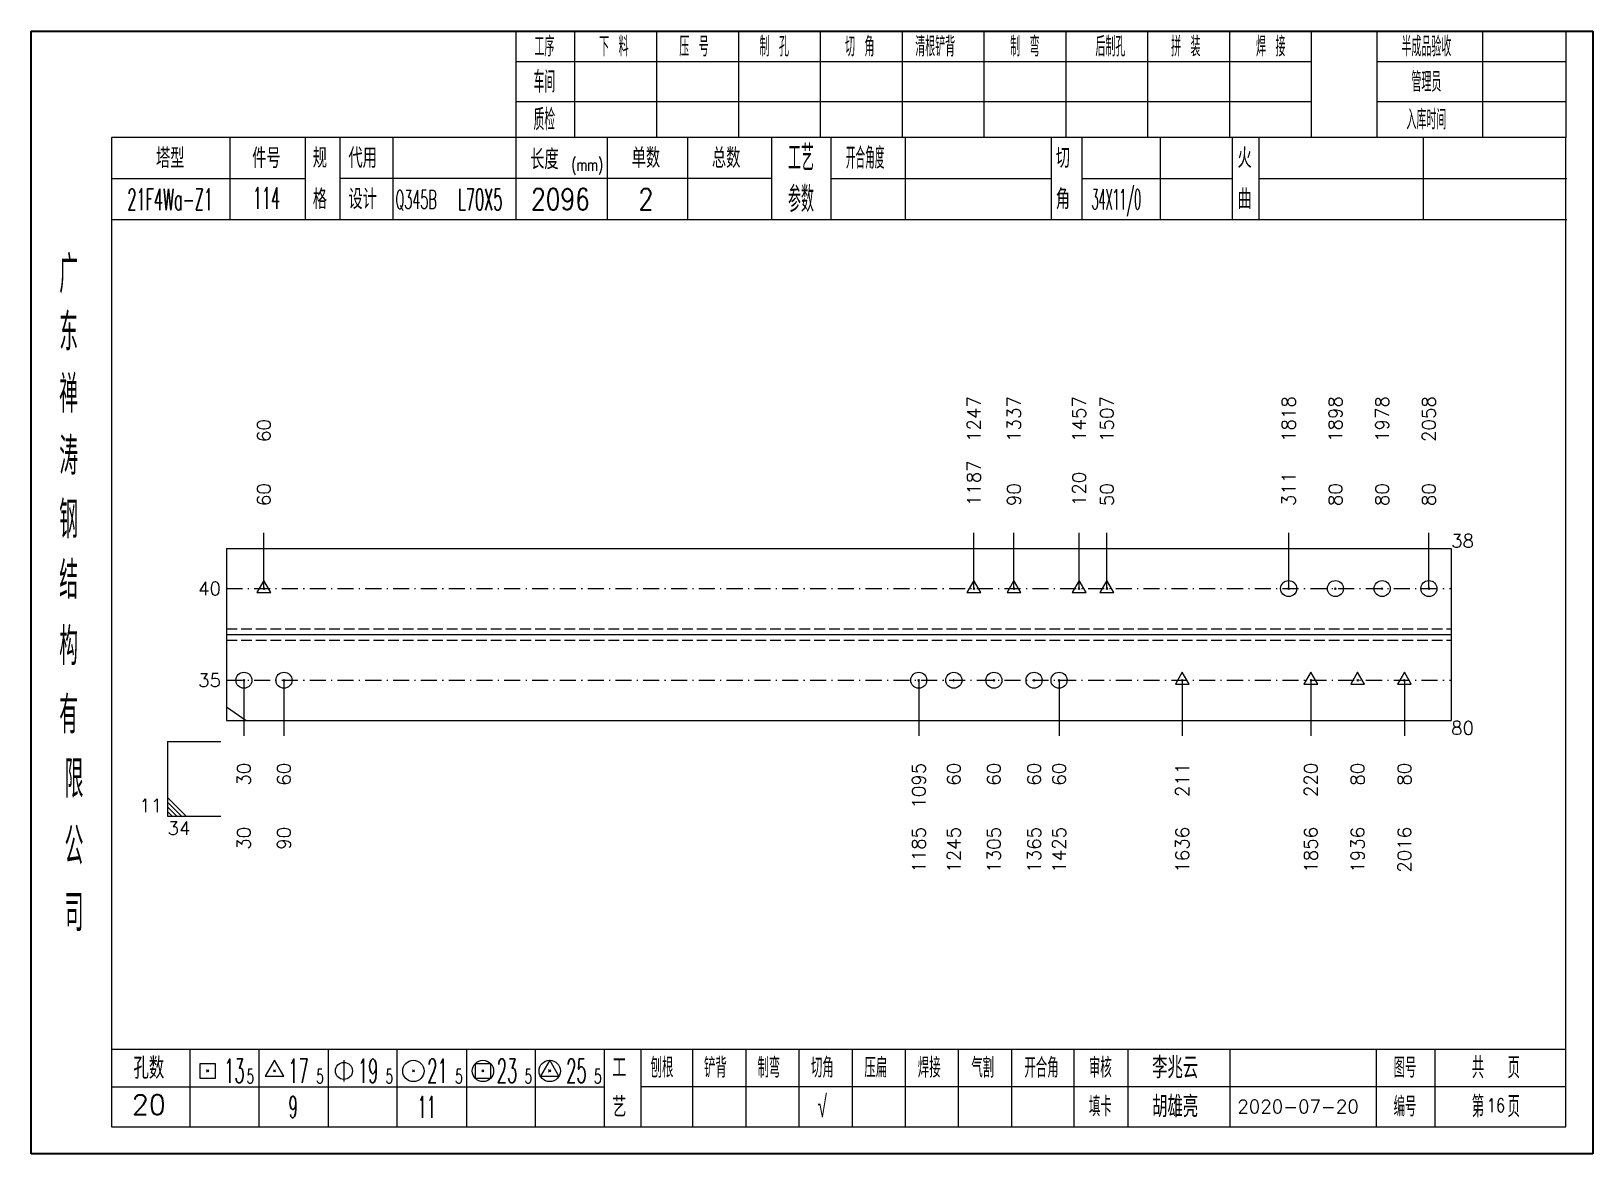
# Model space of a CAD drawing. Extents: x 1310 to 15542, y -76 to 8381.
# Drawn here: x 6198.4 to 6490.5, y 5793.7 to 6003.7 of the extents above; entities that cross this region are included whole.
import ezdxf
from ezdxf.enums import TextEntityAlignment as Align

# ---------------------------------------------------------------- set-up
doc = ezdxf.new("R2010")
doc.units = 0
doc.header["$MEASUREMENT"] = 0
doc.linetypes.add('一点画线', pattern=[5.2, 3, -1, 0.2, -1])
doc.linetypes.add('虚线', pattern=[2.75, 2, -0.75])
doc.layers.get('0').update_dxf_attribs({"linetype": 'CONTINUOUS', "lineweight": 25})
for name, color, linetype, lineweight in [('1', 7, 'CONTINUOUS', 25), ('4', 7, 'CONTINUOUS', 25), ('5', 7, 'CONTINUOUS', 25)]:
    doc.layers.add(name, color=color, linetype=linetype, lineweight=lineweight)
doc.styles.get("Standard").update_dxf_attribs({"font": 'simplex.shx', "width": 0.7, "height": 3, "bigfont": 'gbhzfs.shx'})

msp = doc.modelspace()

# ---------------------------------------------------------------- texts
at = {"color": 7, "linetype": 'Continuous', "lineweight": 13}
for s, p in [('1247', (6374.722, 5926.824)), ('1337', (6382.222, 5926.824)), ('1457', (6394.399, 5926.824)), ('1507', (6399.614, 5926.824)), ('1818', (6433.611, 5926.824)), ('1898', (6442.357, 5926.824)), ('1978', (6451.102, 5926.824)), ('2058', (6459.848, 5926.824)), ('60', (6241.901, 5926.824))]:
    msp.add_text(s, height=2.5, rotation=90, dxfattribs=at).set_placement(p, align=Align.MIDDLE_LEFT)
at = {"color": 8, "linetype": 'Continuous', "lineweight": 9}
for s, p in [('1187', (6374.722, 5914.824)), ('60', (6241.901, 5914.824)), ('90', (6382.222, 5914.824)), ('120', (6394.399, 5914.824)), ('50', (6399.614, 5914.824)), ('311', (6433.611, 5914.824)), ('80', (6442.357, 5914.824)), ('80', (6451.102, 5914.824)), ('80', (6459.848, 5914.824))]:
    msp.add_text(s, height=2.5, rotation=90, dxfattribs=at).set_placement(p, align=Align.MIDDLE_LEFT)
at = {"color": 7, "linetype": 'Continuous', "lineweight": 13}
msp.add_text('38', height=2.5, dxfattribs=at).set_placement((6464.002, 5908.324), align=Align.MIDDLE_LEFT)
for s, p in [('40', (6233.872, 5899.396)), ('35', (6233.872, 5882.253))]:
    msp.add_text(s, height=2.5, dxfattribs=at).set_placement(p, align=Align.MIDDLE_RIGHT)
msp.add_text('11', height=2.5, dxfattribs=at).set_placement((6222.872, 5856.824), align=Align.BOTTOM_RIGHT)
msp.add_text('34', height=2.5, dxfattribs=at).set_placement((6223.872, 5855.824), align=Align.TOP_LEFT)
at = {"layer": '1', "color": 7, "linetype": 'Continuous', "lineweight": 13}
msp.add_text('80', height=2.5, dxfattribs=at).set_placement((6464.002, 5873.324), align=Align.MIDDLE_LEFT)
at = {"layer": '1', "color": 8, "linetype": 'Continuous', "lineweight": 9}
for s, p in [('30', (6238.151, 5866.824)), ('60', (6245.651, 5866.824)), ('1095', (6364.413, 5866.824)), ('60', (6370.972, 5866.824)), ('60', (6378.472, 5866.824)), ('60', (6385.972, 5866.824)), ('60', (6390.649, 5866.824)), ('220', (6437.765, 5866.824)), ('80', (6446.511, 5866.824)), ('80', (6455.256, 5866.824)), ('211', (6413.716, 5866.824))]:
    msp.add_text(s, height=2.5, rotation=90, dxfattribs=at).set_placement(p, align=Align.MIDDLE_RIGHT)
at = {"layer": '1', "color": 7, "linetype": 'Continuous', "lineweight": 13}
for s, p in [('30', (6238.151, 5854.824)), ('90', (6245.651, 5854.824)), ('1185', (6364.413, 5854.824)), ('1245', (6370.972, 5854.824)), ('1305', (6378.472, 5854.824)), ('1365', (6385.972, 5854.824)), ('1425', (6390.649, 5854.824)), ('1636', (6413.716, 5854.824)), ('1856', (6437.765, 5854.824)), ('1936', (6446.511, 5854.824)), ('2016', (6455.256, 5854.824))]:
    msp.add_text(s, height=2.5, rotation=90, dxfattribs=at).set_placement(p, align=Align.MIDDLE_RIGHT)
at = {"layer": '4', "color": 1, "linetype": 'Continuous', "lineweight": 25}
for s, height, width, p in [('工序', 3.7, 0.7, (6294.372, 6000.781)), ('下 料', 3.7, 0.7, (6307.372, 6000.781)), ('压 号', 3.7, 0.7, (6322.372, 6000.781)), ('制 孔', 3.7, 0.7, (6337.372, 6000.781)), ('切 角', 3.7, 0.7, (6353.372, 6000.781)), ('清根铲背 ', 3.7, 0.7, (6368.372, 6000.781)), (' 制 弯', 3.7, 0.7, (6383.372, 6000.781)), (' 后制孔', 3.7, 0.7, (6399.372, 6000.781)), ('拼 装', 3.7, 0.7, (6414.372, 6000.781)), (' 焊 接', 3.7, 0.7, (6429.372, 6000.781)), ('半成品验收', 3.7, 0.7, (6459.372, 6000.781)), ('车间', 4, 0.7, (6294.372, 5994.181)), ('管理员', 3.7, 0.7, (6459.372, 5994.181)), ('质检', 4, 0.7, (6294.372, 5987.121)), ('入库时间', 3.7, 0.7, (6459.372, 5987.121)), ('工艺', 4.8, 0.7, (6342.372, 5979.941)), ('(mm)', 2.24, 0.7, (6302.372, 5978.681)), ('开合角度', 4, 0.6, (6354.372, 5979.941)), ('21F4Wa-Z1', 4, 0.5, (6224.372, 5972.201)), ('114', 4, 0.5, (6242.372, 5972.451)), ('L70X5', 4, 0.5, (6282.372, 5972.181)), ('2096', 4, 0.8, (6297.372, 5972.231)), ('2', 4, 0.8, (6313.372, 5972.231)), ('参数', 4.8, 0.7, (6342.372, 5972.231)), ('34X11/0', 3.8, 0.4, (6401.372, 5972.231)), ('Q345B', 3.5, 0.5, (6270.372, 5972.181)), ('广', 6.96, 0.7, (6205.372, 5958.151)), ('东', 6.96, 0.7, (6205.372, 5947.361)), ('禅', 6.96, 0.7, (6205.372, 5935.771)), ('涛', 6.96, 0.7, (6205.372, 5924.171)), ('钢', 6.96, 0.7, (6205.372, 5912.281)), ('结', 6.96, 0.7, (6205.372, 5900.971)), ('构', 6.96, 0.7, (6205.372, 5888.591)), ('有', 6.96, 0.7, (6205.372, 5875.781)), ('限', 6.96, 0.7, (6206.372, 5863.781)), ('公', 6.96, 0.7, (6206.372, 5851.241)), ('司', 6.96, 0.7, (6206.372, 5838.761)), ('13', 4.47, 0.5, (6236.372, 5809.181)), ('17', 4.47, 0.5, (6248.372, 5809.181)), ('19', 4.47, 0.5, (6261.372, 5809.181)), ('21', 4.47, 0.5, (6274.372, 5809.181)), ('23', 4.47, 0.5, (6287.372, 5809.181)), ('25', 4.47, 0.5, (6300.372, 5809.181)), ('刨根', 3.7, 0.8, (6316.372, 5809.781)), ('铲背', 3.7, 0.8, (6326.372, 5809.781)), ('制弯', 3.7, 0.8, (6336.372, 5809.781)), ('切角', 3.7, 0.8, (6346.372, 5809.781)), ('压扁', 3.7, 0.8, (6356.372, 5809.781)), ('焊接', 3.7, 0.8, (6366.372, 5809.781)), ('气割', 3.7, 0.8, (6376.372, 5809.781)), ('开合角', 3.7, 0.8, (6387.372, 5809.781)), ('审核', 3.7, 0.8, (6398.372, 5809.781)), ('图号', 3.7, 0.8, (6455.372, 5809.781)), ('共  页', 4, 0.8, (6472.372, 5809.781)), ('5', 2.68, 0.6, (6239.372, 5808.181)), ('5', 2.68, 0.6, (6252.372, 5808.181)), ('5', 2.68, 0.6, (6265.372, 5808.181)), ('5', 2.68, 0.6, (6278.372, 5808.181)), ('5', 2.68, 0.6, (6291.372, 5808.181)), ('5', 2.68, 0.6, (6304.372, 5808.181)), ('√', 4, 0.6, (6346.372, 5802.511)), ('填卡', 3.7, 0.8, (6398.372, 5802.511)), ('编号', 3.7, 0.8, (6455.372, 5802.511)), ('第  页', 4, 0.8, (6472.372, 5802.511)), ('9', 4, 0.5, (6247.372, 5802.431)), ('11', 4, 0.5, (6272.372, 5802.431))]:
    msp.add_text(s, height=height, dxfattribs=dict(at, width=width)).set_placement(p, align=Align.MIDDLE_CENTER)
for s, height, p in [('塔型', 3.7, (6224.372, 5979.911)), ('件号', 3.7, (6242.372, 5979.911)), ('规', 3.7, (6252.372, 5979.941)), ('代用', 3.7, (6260.372, 5979.941)), ('长度', 3.7, (6294.372, 5979.681)), ('单数', 3.7, (6313.372, 5979.941)), ('总数', 3.7, (6328.372, 5979.941)), ('切', 3.7, (6391.372, 5979.941)), ('火', 3.7, (6425.372, 5979.941)), ('格', 3.7, (6252.372, 5972.231)), ('设计', 3.7, (6260.372, 5972.231)), ('角', 3.7, (6391.372, 5972.231)), ('曲', 3.7, (6425.372, 5972.231)), ('孔数', 4, (6220.372, 5809.701)), ('工', 3.7, (6308.372, 5809.781)), ('李兆云', 4, (6412.372, 5809.781)), ('20', 3.7, (6220.372, 5802.871)), ('艺', 3.7, (6308.372, 5802.431)), ('胡雄亮', 4, (6412.372, 5802.511)), ('2020-07-20', 2.5, (6435.372, 5802.511))]:
    msp.add_text(s, height=height, dxfattribs=at).set_placement(p, align=Align.MIDDLE_CENTER)
at = {"layer": '4', "color": 6, "linetype": 'Continuous', "lineweight": 25, "width": 0.8}
msp.add_text('16', height=2.5, dxfattribs=at).set_placement((6472.397, 5802.739), align=Align.MIDDLE_CENTER)

# ---------------------------------------------------------------- blocks, each defined once
blk = doc.blocks.new('孔17.5')
at = {"layer": '5', "color": 7, "linetype": 'Continuous', "lineweight": 13}
for p, q in [((0, 1), (-0.866, -0.5)), ((-0.1, -0.1), (0.1, 0.1)), ((0.1, -0.1), (-0.1, 0.1)), ((0.866, -0.5), (0, 1)), ((-0.866, -0.5), (0.866, -0.5))]:
    blk.add_line(p, q, dxfattribs=at)
blk = doc.blocks.new('孔21.5')
at = {"layer": '5', "color": 7, "linetype": 'Continuous', "lineweight": 13}
for p, q in [((-0.1, -0.1), (0.1, 0.1)), ((0.1, -0.1), (-0.1, 0.1))]:
    blk.add_line(p, q, dxfattribs=at)
blk.add_circle((0, 0), 1, dxfattribs=at)
blk = doc.blocks.new('CTJGK')
at = {"color": 6, "linetype": 'Continuous'}
for p, q in [((0, 209.97), (292.13, 209.97)), ((0, 0), (0, 209.97)), ((292.13, 209.97), (292.13, 0)), ((292.13, 0), (0, 0))]:
    blk.add_line(p, q, dxfattribs=at)

# ---------------------------------------------------------------- linework, layer by layer
at = {"color": 7, "linetype": 'Continuous', "lineweight": 13}
for p, q in [((6241.901, 5899.396), (6241.901, 5909.824)), ((6374.722, 5899.396), (6374.722, 5909.824)), ((6382.222, 5899.396), (6382.222, 5909.824)), ((6394.399, 5899.396), (6394.399, 5909.824)), ((6399.614, 5899.396), (6399.614, 5909.824)), ((6433.611, 5899.396), (6433.611, 5909.824)), ((6459.848, 5899.396), (6459.848, 5909.824)), ((6238.151, 5882.253), (6238.151, 5871.824)), ((6245.651, 5882.253), (6245.651, 5871.824)), ((6364.413, 5882.253), (6364.413, 5871.824)), ((6390.649, 5882.253), (6390.649, 5871.824)), ((6413.716, 5882.253), (6413.716, 5871.824)), ((6437.765, 5882.253), (6437.765, 5871.824)), ((6455.256, 5882.253), (6455.256, 5871.824)), ((6234.872, 5877.278), (6238.589, 5874.753)), ((6223.872, 5870.824), (6233.872, 5870.824)), ((6223.872, 5870.824), (6223.872, 5856.824)), ((6227.372, 5856.824), (6223.872, 5860.324)), ((6226.497, 5856.824), (6223.872, 5859.449)), ((6225.622, 5856.824), (6223.872, 5858.574)), ((6224.747, 5856.824), (6223.872, 5857.699)), ((6223.872, 5856.824), (6233.872, 5856.824))]:
    msp.add_line(p, q, dxfattribs=at)
at = {"color": 7, "linetype": 'Continuous', "lineweight": 18}
for p, q in [((6234.872, 5906.896), (6234.872, 5874.753)), ((6234.872, 5906.896), (6464.002, 5906.896)), ((6464.002, 5906.896), (6464.002, 5874.753)), ((6234.872, 5890.824), (6464.002, 5890.824))]:
    msp.add_line(p, q, dxfattribs=at)
at = {"color": 3, "linetype": '一点画线', "lineweight": 13}
for p, q in [((6234.872, 5899.396), (6464.002, 5899.396)), ((6234.872, 5882.253), (6464.002, 5882.253))]:
    msp.add_line(p, q, dxfattribs=at)
at = {"color": 1, "linetype": '虚线', "lineweight": 18}
for p, q in [((6234.872, 5891.896), (6464.002, 5891.896)), ((6234.872, 5889.753), (6464.002, 5889.753))]:
    msp.add_line(p, q, dxfattribs=at)
at = {"layer": '1', "color": 7, "linetype": 'Continuous', "lineweight": 18}
msp.add_line((6234.872, 5874.753), (6464.002, 5874.753), dxfattribs=at)
at = {"layer": '4', "color": 1, "linetype": 'Continuous', "lineweight": 18}
for p, q in [((6198.372, 6003.651), (6198.372, 5793.681)), ((6490.502, 6003.651), (6198.372, 6003.651)), ((6289.002, 6003.651), (6289.002, 5983.811)), ((6300.032, 6003.651), (6300.032, 5983.791)), ((6315.342, 6003.651), (6315.342, 5983.791)), ((6330.662, 6003.651), (6330.662, 5983.791)), ((6345.972, 6003.651), (6345.972, 5983.791)), ((6361.282, 6003.651), (6361.282, 5983.791)), ((6376.592, 6003.651), (6376.592, 5983.791)), ((6391.912, 6003.651), (6391.912, 5983.791)), ((6407.222, 6003.651), (6407.222, 5983.791)), ((6422.532, 6003.651), (6422.532, 5983.791)), ((6437.842, 6003.651), (6437.842, 5983.811)), ((6437.842, 6003.651), (6437.842, 5983.791)), ((6450.122, 6003.651), (6450.122, 5983.791)), ((6469.872, 6003.651), (6469.872, 5983.791)), ((6485.452, 6003.651), (6485.452, 5983.791)), ((6490.502, 5973.851), (6490.502, 6003.651)), ((6437.842, 5997.921), (6289.002, 5997.921)), ((6485.452, 5997.921), (6450.122, 5997.921)), ((6437.842, 5990.441), (6289.002, 5990.441)), ((6485.452, 5990.441), (6450.122, 5990.441)), ((6213.382, 5983.791), (6213.382, 5798.731)), ((6485.452, 5983.791), (6213.382, 5983.791)), ((6235.502, 5983.801), (6235.502, 5968.381)), ((6249.652, 5968.381), (6249.652, 5983.791)), ((6256.152, 5968.381), (6256.152, 5983.791)), ((6266.022, 5983.791), (6266.022, 5968.381)), ((6289.002, 5983.811), (6289.002, 5968.381)), ((6306.122, 5983.791), (6306.122, 5968.381)), ((6321.172, 5983.791), (6321.172, 5968.381)), ((6336.872, 5983.791), (6336.872, 5968.381)), ((6347.932, 5983.791), (6347.932, 5968.381)), ((6361.882, 5983.791), (6361.882, 5968.381)), ((6389.182, 5983.791), (6389.182, 5968.381)), ((6394.942, 5983.791), (6394.942, 5968.381)), ((6409.562, 5983.791), (6409.562, 5968.381)), ((6423.022, 5983.791), (6423.022, 5968.381)), ((6428.012, 5983.791), (6428.012, 5968.381)), ((6458.752, 5983.791), (6458.752, 5968.381)), ((6485.452, 5798.731), (6485.452, 5983.791)), ((6249.652, 5976.031), (6213.382, 5976.031)), ((6336.872, 5976.081), (6256.152, 5976.081)), ((6347.932, 5976.081), (6389.182, 5976.081)), ((6394.942, 5976.081), (6423.022, 5976.081)), ((6428.012, 5976.081), (6485.632, 5976.081)), ((6490.502, 5793.681), (6490.502, 5973.851)), ((6485.632, 5968.381), (6213.382, 5968.381)), ((6213.382, 5813.261), (6485.452, 5813.261)), ((6228.072, 5813.261), (6228.072, 5798.731)), ((6241.002, 5798.731), (6241.002, 5813.261)), ((6253.932, 5813.261), (6253.932, 5798.731)), ((6266.852, 5798.731), (6266.852, 5813.261)), ((6279.782, 5813.261), (6279.782, 5798.731)), ((6292.712, 5798.731), (6292.712, 5813.261)), ((6305.632, 5798.731), (6305.632, 5813.261)), ((6312.502, 5798.731), (6312.502, 5813.261)), ((6322.162, 5798.731), (6322.162, 5813.261)), ((6332.102, 5798.731), (6332.102, 5813.261)), ((6342.042, 5798.731), (6342.042, 5813.261)), ((6351.992, 5798.731), (6351.992, 5813.261)), ((6361.932, 5798.731), (6361.932, 5813.261)), ((6371.872, 5798.731), (6371.872, 5813.261)), ((6381.822, 5798.731), (6381.822, 5813.261)), ((6393.462, 5798.731), (6393.462, 5813.261)), ((6403.612, 5798.731), (6403.612, 5813.261)), ((6422.672, 5798.731), (6422.672, 5813.261)), ((6450.052, 5798.731), (6450.052, 5813.261)), ((6461.012, 5798.731), (6461.012, 5813.261)), ((6305.632, 5806.131), (6213.382, 5806.131)), ((6312.462, 5806.291), (6485.452, 5806.291)), ((6213.382, 5798.731), (6485.452, 5798.731)), ((6198.372, 5793.681), (6490.502, 5793.681))]:
    msp.add_line(p, q, dxfattribs=at)
at = {"layer": '4', "color": 7, "linetype": 'Continuous', "lineweight": 13}
for p, q in [((6229.958, 5807.767), (6229.958, 5810.595)), ((6229.958, 5810.595), (6232.786, 5810.595)), ((6232.786, 5810.595), (6232.786, 5807.767)), ((6243.872, 5811.181), (6242.14, 5808.181)), ((6245.604, 5808.181), (6243.872, 5811.181)), ((6256.872, 5811.181), (6256.872, 5807.181)), ((6281.458, 5807.767), (6281.458, 5810.595)), ((6281.458, 5810.595), (6284.286, 5810.595)), ((6284.286, 5810.595), (6284.286, 5807.767)), ((6295.372, 5811.181), (6293.64, 5808.181)), ((6297.104, 5808.181), (6295.372, 5811.181)), ((6232.786, 5807.767), (6229.958, 5807.767)), ((6231.172, 5808.981), (6231.572, 5809.381)), ((6231.572, 5808.981), (6231.172, 5809.381)), ((6242.14, 5808.181), (6245.604, 5808.181)), ((6243.672, 5808.981), (6244.072, 5809.381)), ((6244.072, 5808.981), (6243.672, 5809.381)), ((6269.672, 5808.981), (6270.072, 5809.381)), ((6270.072, 5808.981), (6269.672, 5809.381)), ((6284.286, 5807.767), (6281.458, 5807.767)), ((6282.672, 5808.981), (6283.072, 5809.381)), ((6283.072, 5808.981), (6282.672, 5809.381)), ((6293.64, 5808.181), (6297.104, 5808.181)), ((6295.172, 5808.981), (6295.572, 5809.381)), ((6295.572, 5808.981), (6295.172, 5809.381))]:
    msp.add_line(p, q, dxfattribs=at)
for centre, radius in [((6256.872, 5809.181), 1.6), ((6269.872, 5809.181), 2), ((6282.872, 5809.181), 2), ((6295.372, 5809.181), 2)]:
    msp.add_circle(centre, radius, dxfattribs=at)

# ---------------------------------------------------------------- block references
at = {"color": 0, "linetype": 'Continuous'}
msp.add_blockref('CTJGK', (6198.372, 5793.681), dxfattribs=at)
at = {"color": 8, "linetype": 'Continuous', "lineweight": 9, "xscale": 1.5, "yscale": 1.5, "zscale": 1.5}
for name, p in [('孔17.5', (6241.901, 5899.396)), ('孔17.5', (6374.722, 5899.396)), ('孔17.5', (6382.222, 5899.396)), ('孔17.5', (6394.399, 5899.396)), ('孔17.5', (6399.614, 5899.396)), ('孔21.5', (6433.611, 5899.396)), ('孔21.5', (6442.357, 5899.396)), ('孔21.5', (6451.102, 5899.396)), ('孔21.5', (6459.848, 5899.396))]:
    msp.add_blockref(name, p, dxfattribs=at)
at = {"layer": '1', "color": 8, "linetype": 'Continuous', "lineweight": 9, "xscale": 1.5, "yscale": 1.5, "zscale": 1.5}
for name, p in [('孔21.5', (6238.151, 5882.253)), ('孔21.5', (6245.651, 5882.253)), ('孔21.5', (6364.413, 5882.253)), ('孔21.5', (6370.972, 5882.253)), ('孔21.5', (6378.472, 5882.253)), ('孔21.5', (6385.972, 5882.253)), ('孔21.5', (6390.649, 5882.253)), ('孔17.5', (6413.716, 5882.253)), ('孔17.5', (6437.765, 5882.253)), ('孔17.5', (6446.511, 5882.253)), ('孔17.5', (6455.256, 5882.253))]:
    msp.add_blockref(name, p, dxfattribs=at)

msp.set_redraw_order([(e.dxf.handle, doc.entitydb.next_handle()) for e in msp.query("TEXT MTEXT ATTDEF DIMENSION ARC_DIMENSION")])  # texts and dimensions are drawn at this point

doc.saveas('drawing.dxf')
